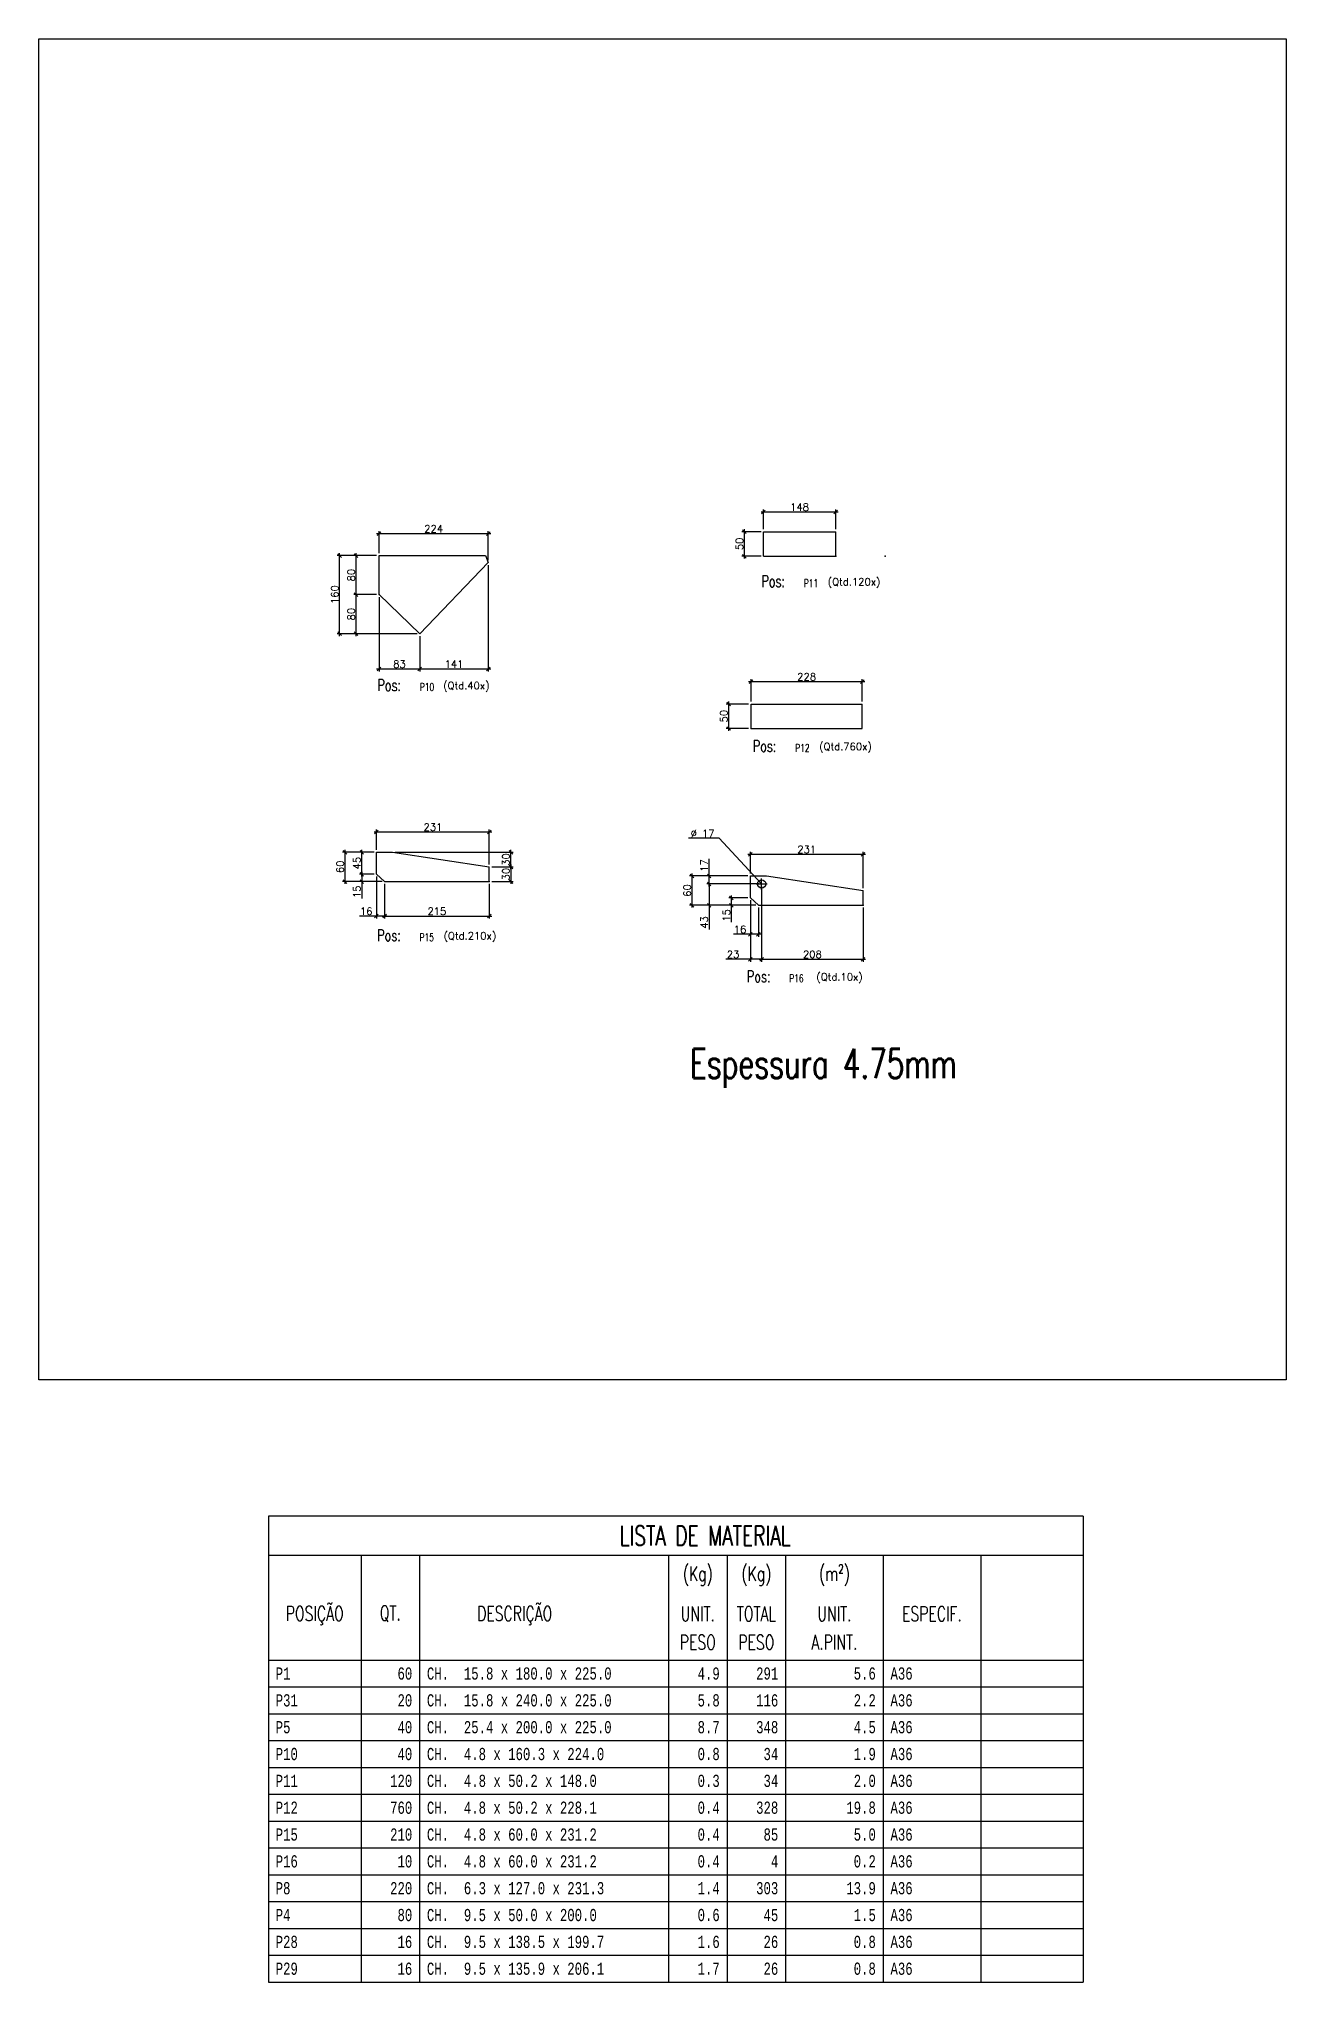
# Model space of a CAD drawing. Extents: x 171123 to 182766, y -61153 to -57170.
# Drawn here: x 174048 to 176605, y -61153 to -57170 of the extents above; entities that cross this region are included whole.
import ezdxf
from ezdxf.enums import TextEntityAlignment as Align

# ---------------------------------------------------------------- set-up
doc = ezdxf.new("R2010")
doc.units = 0
doc.header["$LTSCALE"] = 200
doc.header["$MEASUREMENT"] = 0
doc.linetypes.add('DASHDOT', pattern=[1, 0.5, -0.25, 0, -0.25])
doc.linetypes.add('HIDDEN', pattern=[0.375, 0.25, -0.125])
doc.layers.get('0').update_dxf_attribs({"linetype": 'CONTINUOUS'})
doc.layers.get('Defpoints').update_dxf_attribs({"linetype": 'CONTINUOUS'})
for name, color, linetype in [('A', 2, 'DASHDOT'), ('FORI', 7, 'CONTINUOUS'), ('G', 3, 'CONTINUOUS'), ('POS_DES', 2, 'CONTINUOUS'), ('POS_MAT', 2, 'CONTINUOUS'), ('TR', 6, 'HIDDEN')]:
    doc.layers.add(name, color=color, linetype=linetype)
doc.styles.add('1', font='romans.shx', dxfattribs={"width": 0.7, "height": 60})
doc.styles.add('POS', font='ROMANS', dxfattribs={"width": 0.7})
doc.styles.add('ROMANS', font='ROMANS.shx')
doc.styles.add('tb1', font='romans.shx', dxfattribs={"width": 0.7, "height": 40})
doc.styles.add('tb2', font='romans.shx', dxfattribs={"width": 0.7, "height": 30})
doc.styles.add('tb3', font='monotxt.shx', dxfattribs={"width": 0.7, "height": 25})
doc.dimstyles.new('1-5', dxfattribs={"dimscale": 5, "dimtxt": 3, "dimasz": 1.5, "dimexe": 1, "dimexo": 1, "dimgap": 0.5, "dimtad": 1, "dimdec": 0, "dimdsep": 46, "dimtxsty": 'ROMANS', "dimblk": 'OBLIQUE', "dimcen": 0, "dimdle": 1, "dimclrd": 1, "dimclre": 1, "dimclrt": 2, "dimadec": 0, "dimazin": 0, "dimtfac": 1, "dimtdec": 0, "dimtmove": 0, "dimatfit": 3, "dimfxl": 1, "dimtzin": 0, "dimarcsym": 1})

msp = doc.modelspace()

# ---------------------------------------------------------------- texts
at = {"color": 7, "width": 0.7}
for s, height, style, p in [('LISTA DE MATERIAL', 40, 'tb1', (175413.7, -60237.7)), ('(Kg)', 30, 'tb2', (175398.7, -60317.7)), ('(Kg)', 30, 'tb2', (175518.7, -60317.7)), ('(m²)', 30, 'tb2', (175678.7, -60317.7)), ('POSIÇÃO', 30, 'tb2', (174613.4, -60397.7)), ('DESCRIÇÃO', 30, 'tb2', (175023.4, -60397.7)), ('QT.', 30, 'tb2', (174768.4, -60397.7)), ('UNIT.', 30, 'tb2', (175398.7, -60397.7)), ('TOTAL', 30, 'tb2', (175518.7, -60397.7)), ('UNIT.', 30, 'tb2', (175678.7, -60397.7)), ('ESPECIF.', 30, 'tb2', (175878.7, -60397.7)), ('PESO', 30, 'tb2', (175398.7, -60456.2)), ('PESO', 30, 'tb2', (175518.7, -60456.2)), ('A.PINT.', 30, 'tb2', (175678.7, -60456.2))]:
    msp.add_text(s, height=height, dxfattribs=dict(at, style=style)).set_placement(p, align=Align.MIDDLE)
at = {"color": 7, "style": 'tb3', "width": 0.7}
for s, p in [('P1', (174533.4, -60520.2)), ('CH.  15.8 x 180.0 x 225.0', (174843.4, -60520.2)), ('A36', (175793.7, -60520.2)), ('P31', (174533.4, -60575.2)), ('CH.  15.8 x 240.0 x 225.0', (174843.4, -60575.2)), ('A36', (175793.7, -60575.2)), ('P5', (174533.4, -60630.2)), ('CH.  25.4 x 200.0 x 225.0', (174843.4, -60630.2)), ('A36', (175793.7, -60630.2)), ('P10', (174533.4, -60685.2)), ('CH.  4.8 x 160.3 x 224.0', (174843.4, -60685.2)), ('A36', (175793.7, -60685.2)), ('P11', (174533.4, -60740.2)), ('CH.  4.8 x 50.2 x 148.0', (174843.4, -60740.2)), ('A36', (175793.7, -60740.2)), ('P12', (174533.4, -60795.2)), ('CH.  4.8 x 50.2 x 228.1', (174843.4, -60795.2)), ('A36', (175793.7, -60795.2)), ('P15', (174533.4, -60850.2)), ('CH.  4.8 x 60.0 x 231.2', (174843.4, -60850.2)), ('A36', (175793.7, -60850.2)), ('P16', (174533.4, -60905.2)), ('CH.  4.8 x 60.0 x 231.2', (174843.4, -60905.2)), ('A36', (175793.7, -60905.2)), ('P8', (174533.4, -60960.2)), ('CH.  6.3 x 127.0 x 231.3', (174843.4, -60960.2)), ('A36', (175793.7, -60960.2)), ('P4', (174533.4, -61015.2)), ('CH.  9.5 x 50.0 x 200.0', (174843.4, -61015.2)), ('A36', (175793.7, -61015.2)), ('P28', (174533.4, -61070.2)), ('CH.  9.5 x 138.5 x 199.7', (174843.4, -61070.2)), ('A36', (175793.7, -61070.2)), ('P29', (174533.4, -61125.2)), ('CH.  9.5 x 135.9 x 206.1', (174843.4, -61125.2)), ('A36', (175793.7, -61125.2))]:
    msp.add_text(s, height=25, dxfattribs=at).set_placement(p, align=Align.MIDDLE_LEFT)
for s, p in [('60', (174813.4, -60520.2)), ('4.9', (175443.7, -60520.2)), ('291', (175563.7, -60520.2)), ('5.6', (175763.7, -60520.2)), ('20', (174813.4, -60575.2)), ('5.8', (175443.7, -60575.2)), ('116', (175563.7, -60575.2)), ('2.2', (175763.7, -60575.2)), ('40', (174813.4, -60630.2)), ('8.7', (175443.7, -60630.2)), ('348', (175563.7, -60630.2)), ('4.5', (175763.7, -60630.2)), ('40', (174813.4, -60685.2)), ('0.8', (175443.7, -60685.2)), ('34', (175563.7, -60685.2)), ('1.9', (175763.7, -60685.2)), ('120', (174813.4, -60740.2)), ('0.3', (175443.7, -60740.2)), ('34', (175563.7, -60740.2)), ('2.0', (175763.7, -60740.2)), ('760', (174813.4, -60795.2)), ('0.4', (175443.7, -60795.2)), ('328', (175563.7, -60795.2)), ('19.8', (175763.7, -60795.2)), ('210', (174813.4, -60850.2)), ('0.4', (175443.7, -60850.2)), ('85', (175563.7, -60850.2)), ('5.0', (175763.7, -60850.2)), ('10', (174813.4, -60905.2)), ('0.4', (175443.7, -60905.2)), ('4', (175563.7, -60905.2)), ('0.2', (175763.7, -60905.2)), ('220', (174813.4, -60960.2)), ('1.4', (175443.7, -60960.2)), ('303', (175563.7, -60960.2)), ('13.9', (175763.7, -60960.2)), ('80', (174813.4, -61015.2)), ('0.6', (175443.7, -61015.2)), ('45', (175563.7, -61015.2)), ('1.5', (175763.7, -61015.2)), ('16', (174813.4, -61070.2)), ('1.6', (175443.7, -61070.2)), ('26', (175563.7, -61070.2)), ('0.8', (175763.7, -61070.2)), ('16', (174813.4, -61125.2)), ('1.7', (175443.7, -61125.2)), ('26', (175563.7, -61125.2)), ('0.8', (175763.7, -61125.2))]:
    msp.add_text(s, height=25, dxfattribs=at).set_placement(p, align=Align.MIDDLE_RIGHT)
for s, insert, char_height, attachment_point, style in [('(Qtd.120x)', (175719.1, -58285.1), 15, 5, 'ROMANS'), ('(Qtd.40x)', (174924.3, -58497.9), 15, 5, 'ROMANS'), ('(Qtd.760x)', (175701.5, -58622.8), 15, 5, 'ROMANS'), ('(Qtd.210x)', (174931.6, -59010.8), 15, 5, 'ROMANS'), ('(Qtd.10x)', (175689.3, -59095), 15, 5, 'ROMANS'), ('Espessura 4.75mm', (175382.9, -59240.1), 60, 1, 'POS')]:
    msp.add_mtext(s, dxfattribs=dict(insert=insert, char_height=char_height, attachment_point=attachment_point, style=style))
at = {"layer": 'FORI', "color": 2, "insert": (175432.8, -58805.8), "char_height": 15, "attachment_point": 9, "style": 'ROMANS'}
msp.add_mtext('%%c 17', dxfattribs=at)

# ---------------------------------------------------------------- blocks, each defined once
blk = doc.blocks.new('_Oblique')
at = {"color": 0, "linetype": 'ByBlock', "lineweight": -2}
blk.add_line((-0.5, -0.5), (0.5, 0.5), dxfattribs=at)
blk = doc.blocks.new('*D38')
at = {"color": 1, "lineweight": -2, "transparency": 16777216}
for p, q in [((174740.3, -58308.9), (174693.3, -58308.9)), ((174698.3, -58394.2), (174698.3, -58303.9)), ((174823.6, -58389.2), (174693.3, -58389.2))]:
    blk.add_line(p, q, dxfattribs=at)
at = {"layer": 'Defpoints', "color": 0, "transparency": 16777216}
for p in [(174698.3, -58308.9), (174745.3, -58308.9), (174828.6, -58389.2)]:
    blk.add_point(p, dxfattribs=at)
at = {"color": 1, "lineweight": -2, "transparency": 16777216, "xscale": 7.5, "yscale": 7.5, "zscale": 7.5}
for p, rotation in [((174698.3, -58308.9), 90), ((174698.3, -58389.2), 270)]:
    blk.add_blockref('_Oblique', p, dxfattribs=dict(at, rotation=rotation))
at = {"color": 2, "transparency": 16777216, "insert": (174688.3, -58349), "char_height": 15, "attachment_point": 5, "rotation": 90, "style": 'ROMANS'}
blk.add_mtext('80', dxfattribs=at)
blk = doc.blocks.new('*D39')
at = {"color": 1, "lineweight": -2, "transparency": 16777216}
for p, q in [((174740.3, -58228.9), (174693.3, -58228.9)), ((174698.3, -58313.9), (174698.3, -58223.9)), ((174740.3, -58308.9), (174693.3, -58308.9))]:
    blk.add_line(p, q, dxfattribs=at)
at = {"layer": 'Defpoints', "color": 0, "transparency": 16777216}
for p in [(174698.3, -58228.9), (174745.3, -58228.9), (174745.3, -58308.9)]:
    blk.add_point(p, dxfattribs=at)
at = {"color": 1, "lineweight": -2, "transparency": 16777216, "xscale": 7.5, "yscale": 7.5, "zscale": 7.5}
for p, rotation in [((174698.3, -58228.9), 90), ((174698.3, -58308.9), 270)]:
    blk.add_blockref('_Oblique', p, dxfattribs=dict(at, rotation=rotation))
at = {"color": 2, "transparency": 16777216, "insert": (174688.3, -58268.9), "char_height": 15, "attachment_point": 5, "rotation": 90, "style": 'ROMANS'}
blk.add_mtext('80', dxfattribs=at)
blk = doc.blocks.new('*D40')
at = {"color": 1, "lineweight": -2, "transparency": 16777216}
for p, q in [((174745.3, -58313.9), (174745.3, -58466.3)), ((174828.6, -58394.2), (174828.6, -58466.3)), ((174740.3, -58461.3), (174833.6, -58461.3))]:
    blk.add_line(p, q, dxfattribs=at)
at = {"layer": 'Defpoints', "color": 0, "transparency": 16777216}
for p in [(174745.3, -58308.9), (174828.6, -58389.2), (174828.6, -58461.3)]:
    blk.add_point(p, dxfattribs=at)
at = {"color": 1, "lineweight": -2, "transparency": 16777216, "xscale": 7.5, "yscale": 7.5, "zscale": 7.5, "rotation": 180}
blk.add_blockref('_Oblique', (174745.3, -58461.3), dxfattribs=at)
at = {"color": 1, "lineweight": -2, "transparency": 16777216, "xscale": 7.5, "yscale": 7.5, "zscale": 7.5}
blk.add_blockref('_Oblique', (174828.6, -58461.3), dxfattribs=at)
at = {"color": 2, "transparency": 16777216, "insert": (174787, -58451.3), "char_height": 15, "attachment_point": 5, "style": 'ROMANS'}
blk.add_mtext('83', dxfattribs=at)
blk = doc.blocks.new('*D41')
at = {"color": 1, "lineweight": -2, "transparency": 16777216}
for p, q in [((174969.3, -58248.3), (174969.3, -58466.3)), ((174828.6, -58394.2), (174828.6, -58466.3)), ((174823.6, -58461.3), (174974.3, -58461.3))]:
    blk.add_line(p, q, dxfattribs=at)
at = {"layer": 'Defpoints', "color": 0, "transparency": 16777216}
for p in [(174969.3, -58243.3), (174828.6, -58389.2), (174969.3, -58461.3)]:
    blk.add_point(p, dxfattribs=at)
at = {"color": 1, "lineweight": -2, "transparency": 16777216, "xscale": 7.5, "yscale": 7.5, "zscale": 7.5, "rotation": 180}
blk.add_blockref('_Oblique', (174828.6, -58461.3), dxfattribs=at)
at = {"color": 1, "lineweight": -2, "transparency": 16777216, "xscale": 7.5, "yscale": 7.5, "zscale": 7.5}
blk.add_blockref('_Oblique', (174969.3, -58461.3), dxfattribs=at)
at = {"color": 2, "transparency": 16777216, "insert": (174898.9, -58451.3), "char_height": 15, "attachment_point": 5, "style": 'ROMANS'}
blk.add_mtext('141', dxfattribs=at)
blk = doc.blocks.new('*D42')
at = {"color": 1, "lineweight": -2, "transparency": 16777216}
for p, q in [((174740.3, -58183.8), (174974.3, -58183.8)), ((174745.3, -58223.9), (174745.3, -58178.8)), ((174969.3, -58238.3), (174969.3, -58178.8))]:
    blk.add_line(p, q, dxfattribs=at)
at = {"layer": 'Defpoints', "color": 0, "transparency": 16777216}
for p in [(174969.3, -58183.8), (174745.3, -58228.9), (174969.3, -58243.3)]:
    blk.add_point(p, dxfattribs=at)
at = {"color": 1, "lineweight": -2, "transparency": 16777216, "xscale": 7.5, "yscale": 7.5, "zscale": 7.5, "rotation": 180}
blk.add_blockref('_Oblique', (174745.3, -58183.8), dxfattribs=at)
at = {"color": 1, "lineweight": -2, "transparency": 16777216, "xscale": 7.5, "yscale": 7.5, "zscale": 7.5}
blk.add_blockref('_Oblique', (174969.3, -58183.8), dxfattribs=at)
at = {"color": 2, "transparency": 16777216, "insert": (174857.3, -58173.8), "char_height": 15, "attachment_point": 5, "style": 'ROMANS'}
blk.add_mtext('224', dxfattribs=at)
blk = doc.blocks.new('*D43')
at = {"color": 1, "lineweight": -2, "transparency": 16777216}
for p, q in [((174740.3, -58228.9), (174659.4, -58228.9)), ((174664.4, -58394.2), (174664.4, -58223.9)), ((174823.6, -58389.2), (174659.4, -58389.2))]:
    blk.add_line(p, q, dxfattribs=at)
at = {"layer": 'Defpoints', "color": 0, "transparency": 16777216}
for p in [(174664.4, -58228.9), (174745.3, -58228.9), (174828.6, -58389.2)]:
    blk.add_point(p, dxfattribs=at)
at = {"color": 1, "lineweight": -2, "transparency": 16777216, "xscale": 7.5, "yscale": 7.5, "zscale": 7.5}
for p, rotation in [((174664.4, -58228.9), 90), ((174664.4, -58389.2), 270)]:
    blk.add_blockref('_Oblique', p, dxfattribs=dict(at, rotation=rotation))
at = {"color": 2, "transparency": 16777216, "insert": (174654.4, -58309), "char_height": 15, "attachment_point": 5, "rotation": 90, "style": 'ROMANS'}
blk.add_mtext('160', dxfattribs=at)
blk = doc.blocks.new('POSITION_LAM')
at = {"insert": (-7.93, -0.05), "char_height": 3, "width": 11.9956, "attachment_point": 1, "style": 'POS'}
blk.add_mtext('Pos:', dxfattribs=at)
at = {"style": 'POS', "width": 0.7}
blk.add_attdef('POS_PEZ', text='', height=2, dxfattribs=at).set_placement((4.76, -3.05), align=Align.CENTER)
at = {"layer": 'POS_DES', "style": 'POS', "width": 0.7, "flags": 1}
for tag, p in [('SPE_PRO', (-7.8, -5.07)), ('LAR_PRO', (-7.79, -4.53)), ('LUN_PRO', (-7.82, -5.58))]:
    blk.add_attdef(tag, p, '', height=0.35, dxfattribs=at)
at = {"layer": 'POS_MAT', "style": 'POS', "width": 0.7, "flags": 1}
for tag, p in [('MAT_PRO', (-6.89, -4.03)), ('PUN_NET2', (-6.94, -7.74)), ('NOM_PRO', (-6.94, -6.11)), ('PUN_NET', (-6.94, -7.16)), ('MAR_CMP', (-6.89, -8.22)), ('PUN_LIS', (-6.94, -6.63)), ('NOT_PEZ', (-6.89, -9.21)), ('QTA_PEZ', (-6.89, -8.75))]:
    blk.add_attdef(tag, text='', height=0.35, dxfattribs=at).set_placement(p, align=Align.CENTER)
blk = doc.blocks.new('*D44')
at = {"color": 1, "lineweight": -2, "transparency": 16777216}
for p, q in [((175528.3, -58139.4), (175686.4, -58139.4)), ((175533.3, -58174.9), (175533.3, -58134.4)), ((175681.4, -58174.9), (175681.4, -58134.4))]:
    blk.add_line(p, q, dxfattribs=at)
at = {"layer": 'Defpoints', "color": 0, "transparency": 16777216}
for p in [(175681.4, -58139.4), (175533.3, -58179.9), (175681.4, -58179.9)]:
    blk.add_point(p, dxfattribs=at)
at = {"color": 1, "lineweight": -2, "transparency": 16777216, "xscale": 7.5, "yscale": 7.5, "zscale": 7.5, "rotation": 180}
blk.add_blockref('_Oblique', (175533.3, -58139.4), dxfattribs=at)
at = {"color": 1, "lineweight": -2, "transparency": 16777216, "xscale": 7.5, "yscale": 7.5, "zscale": 7.5}
blk.add_blockref('_Oblique', (175681.4, -58139.4), dxfattribs=at)
at = {"color": 2, "transparency": 16777216, "insert": (175607.3, -58129.4), "char_height": 15, "attachment_point": 5, "style": 'ROMANS'}
blk.add_mtext('148', dxfattribs=at)
blk = doc.blocks.new('*D45')
at = {"color": 1, "lineweight": -2, "transparency": 16777216}
for p, q in [((175528.3, -58179.9), (175489.2, -58179.9)), ((175494.2, -58235.1), (175494.2, -58174.9)), ((175528.3, -58230.1), (175489.2, -58230.1))]:
    blk.add_line(p, q, dxfattribs=at)
at = {"layer": 'Defpoints', "color": 0, "transparency": 16777216}
for p in [(175494.2, -58179.9), (175533.3, -58179.9), (175533.3, -58230.1)]:
    blk.add_point(p, dxfattribs=at)
at = {"color": 1, "lineweight": -2, "transparency": 16777216, "xscale": 7.5, "yscale": 7.5, "zscale": 7.5}
for p, rotation in [((175494.2, -58179.9), 90), ((175494.2, -58230.1), 270)]:
    blk.add_blockref('_Oblique', p, dxfattribs=dict(at, rotation=rotation))
at = {"color": 2, "transparency": 16777216, "insert": (175484.2, -58205), "char_height": 15, "attachment_point": 5, "rotation": 90, "style": 'ROMANS'}
blk.add_mtext('50', dxfattribs=at)
blk = doc.blocks.new('*D46')
at = {"color": 1, "lineweight": -2, "transparency": 16777216}
for p, q in [((175502.8, -58487.3), (175740.8, -58487.3)), ((175507.8, -58528.1), (175507.8, -58482.3)), ((175735.8, -58528.1), (175735.8, -58482.3))]:
    blk.add_line(p, q, dxfattribs=at)
at = {"layer": 'Defpoints', "color": 0, "transparency": 16777216}
for p in [(175735.8, -58487.3), (175507.8, -58533.1), (175735.8, -58533.1)]:
    blk.add_point(p, dxfattribs=at)
at = {"color": 1, "lineweight": -2, "transparency": 16777216, "xscale": 7.5, "yscale": 7.5, "zscale": 7.5, "rotation": 180}
blk.add_blockref('_Oblique', (175507.8, -58487.3), dxfattribs=at)
at = {"color": 1, "lineweight": -2, "transparency": 16777216, "xscale": 7.5, "yscale": 7.5, "zscale": 7.5}
blk.add_blockref('_Oblique', (175735.8, -58487.3), dxfattribs=at)
at = {"color": 2, "transparency": 16777216, "insert": (175621.8, -58477.3), "char_height": 15, "attachment_point": 5, "style": 'ROMANS'}
blk.add_mtext('228', dxfattribs=at)
blk = doc.blocks.new('*D47')
at = {"color": 1, "lineweight": -2, "transparency": 16777216}
for p, q in [((175502.8, -58533.1), (175457.1, -58533.1)), ((175462.1, -58588.3), (175462.1, -58528.1)), ((175502.8, -58583.3), (175457.1, -58583.3))]:
    blk.add_line(p, q, dxfattribs=at)
at = {"layer": 'Defpoints', "color": 0, "transparency": 16777216}
for p in [(175462.1, -58533.1), (175507.8, -58533.1), (175507.8, -58583.3)]:
    blk.add_point(p, dxfattribs=at)
at = {"color": 1, "lineweight": -2, "transparency": 16777216, "xscale": 7.5, "yscale": 7.5, "zscale": 7.5}
for p, rotation in [((175462.1, -58533.1), 90), ((175462.1, -58583.3), 270)]:
    blk.add_blockref('_Oblique', p, dxfattribs=dict(at, rotation=rotation))
at = {"color": 2, "transparency": 16777216, "insert": (175452.1, -58558.2), "char_height": 15, "attachment_point": 5, "rotation": 90, "style": 'ROMANS'}
blk.add_mtext('50', dxfattribs=at)
blk = doc.blocks.new('*D48')
at = {"color": 1, "lineweight": -2, "transparency": 16777216}
for p, q in [((174735, -58795.3), (174976.3, -58795.3)), ((174740, -58831.9), (174740, -58790.3)), ((174971.3, -58861.9), (174971.3, -58790.3))]:
    blk.add_line(p, q, dxfattribs=at)
at = {"layer": 'Defpoints', "color": 0, "transparency": 16777216}
for p in [(174971.3, -58795.3), (174740, -58836.9), (174971.3, -58866.9)]:
    blk.add_point(p, dxfattribs=at)
at = {"color": 1, "lineweight": -2, "transparency": 16777216, "xscale": 7.5, "yscale": 7.5, "zscale": 7.5, "rotation": 180}
blk.add_blockref('_Oblique', (174740, -58795.3), dxfattribs=at)
at = {"color": 1, "lineweight": -2, "transparency": 16777216, "xscale": 7.5, "yscale": 7.5, "zscale": 7.5}
blk.add_blockref('_Oblique', (174971.3, -58795.3), dxfattribs=at)
at = {"color": 2, "transparency": 16777216, "insert": (174855.7, -58785.3), "char_height": 15, "attachment_point": 5, "style": 'ROMANS'}
blk.add_mtext('231', dxfattribs=at)
blk = doc.blocks.new('*D49')
at = {"color": 1, "lineweight": -2, "transparency": 16777216}
for p, q in [((174735, -58836.9), (174670.5, -58836.9)), ((174675.5, -58901.9), (174675.5, -58831.9)), ((174751.5, -58896.9), (174670.5, -58896.9))]:
    blk.add_line(p, q, dxfattribs=at)
at = {"layer": 'Defpoints', "color": 0, "transparency": 16777216}
for p in [(174675.5, -58836.9), (174740, -58836.9), (174756.5, -58896.9)]:
    blk.add_point(p, dxfattribs=at)
at = {"color": 1, "lineweight": -2, "transparency": 16777216, "xscale": 7.5, "yscale": 7.5, "zscale": 7.5}
for p, rotation in [((174675.5, -58836.9), 90), ((174675.5, -58896.9), 270)]:
    blk.add_blockref('_Oblique', p, dxfattribs=dict(at, rotation=rotation))
at = {"color": 2, "transparency": 16777216, "insert": (174665.5, -58866.9), "char_height": 15, "attachment_point": 5, "rotation": 90, "style": 'ROMANS'}
blk.add_mtext('60', dxfattribs=at)
blk = doc.blocks.new('MXL')
for p, q in [((-0.67, 0), (0.67, 0)), ((0, -0.67), (0, 0.67))]:
    blk.add_line(p, q)
blk.add_circle((0, 0), 0.5)
at = {"style": '1', "oblique": 15, "flags": 1}
for tag, p in [('DIAM', (0.5, 0)), ('WORKING', (0.5, -0.47)), ('TOLE', (0.5, -0.18))]:
    blk.add_attdef(tag, p, '', height=0.14, dxfattribs=at)
blk = doc.blocks.new('*D50')
at = {"color": 1, "lineweight": -2, "transparency": 16777216}
for p, q in [((175506.4, -58935.4), (175506.4, -59061.2)), ((175529.6, -58906.9), (175529.6, -59061.2)), ((175506.4, -59056.2), (175456.3, -59056.2)), ((175529.6, -59056.2), (175501.4, -59056.2))]:
    blk.add_line(p, q, dxfattribs=at)
at = {"layer": 'Defpoints', "color": 0, "transparency": 16777216}
for p in [(175529.6, -58901.9), (175506.4, -58930.4), (175529.6, -59056.2)]:
    blk.add_point(p, dxfattribs=at)
at = {"color": 1, "lineweight": -2, "transparency": 16777216, "xscale": 7.5, "yscale": 7.5, "zscale": 7.5, "rotation": 180}
blk.add_blockref('_Oblique', (175506.4, -59056.2), dxfattribs=at)
at = {"color": 1, "lineweight": -2, "transparency": 16777216, "xscale": 7.5, "yscale": 7.5, "zscale": 7.5}
blk.add_blockref('_Oblique', (175529.6, -59056.2), dxfattribs=at)
at = {"color": 2, "transparency": 16777216, "insert": (175471, -59046.2), "char_height": 15, "attachment_point": 5, "style": 'ROMANS'}
blk.add_mtext('23', dxfattribs=at)
blk = doc.blocks.new('*D51')
at = {"color": 1, "lineweight": -2, "transparency": 16777216}
for p, q in [((175529.6, -58906.9), (175529.6, -59061.2)), ((175737.6, -58950.4), (175737.6, -59061.2)), ((175524.6, -59056.2), (175742.6, -59056.2))]:
    blk.add_line(p, q, dxfattribs=at)
at = {"layer": 'Defpoints', "color": 0, "transparency": 16777216}
for p in [(175529.6, -58901.9), (175737.6, -58945.4), (175737.6, -59056.2)]:
    blk.add_point(p, dxfattribs=at)
at = {"color": 1, "lineweight": -2, "transparency": 16777216, "xscale": 7.5, "yscale": 7.5, "zscale": 7.5, "rotation": 180}
blk.add_blockref('_Oblique', (175529.6, -59056.2), dxfattribs=at)
at = {"color": 1, "lineweight": -2, "transparency": 16777216, "xscale": 7.5, "yscale": 7.5, "zscale": 7.5}
blk.add_blockref('_Oblique', (175737.6, -59056.2), dxfattribs=at)
at = {"color": 2, "transparency": 16777216, "insert": (175633.6, -59046.2), "char_height": 15, "attachment_point": 5, "style": 'ROMANS'}
blk.add_mtext('208', dxfattribs=at)
blk = doc.blocks.new('*D52')
at = {"color": 1, "lineweight": -2, "transparency": 16777216}
for p, q in [((175422, -58885.4), (175422, -58850.7)), ((175501.4, -58885.4), (175417, -58885.4)), ((175524.6, -58901.9), (175417, -58901.9)), ((175422, -58906.9), (175422, -58885.4))]:
    blk.add_line(p, q, dxfattribs=at)
at = {"layer": 'Defpoints', "color": 0, "transparency": 16777216}
for p in [(175422, -58885.4), (175506.4, -58885.4), (175529.6, -58901.9)]:
    blk.add_point(p, dxfattribs=at)
at = {"color": 1, "lineweight": -2, "transparency": 16777216, "xscale": 7.5, "yscale": 7.5, "zscale": 7.5}
for p, rotation in [((175422, -58885.4), 90), ((175422, -58901.9), 270)]:
    blk.add_blockref('_Oblique', p, dxfattribs=dict(at, rotation=rotation))
at = {"color": 2, "transparency": 16777216, "insert": (175412, -58864.3), "char_height": 15, "attachment_point": 5, "rotation": 90, "style": 'ROMANS'}
blk.add_mtext('17', dxfattribs=at)
blk = doc.blocks.new('*D53')
at = {"color": 1, "lineweight": -2, "transparency": 16777216}
for p, q in [((175524.6, -58901.9), (175417, -58901.9)), ((175422, -58901.9), (175422, -58950.4)), ((175517.9, -58945.4), (175417, -58945.4)), ((175422, -58945.4), (175422, -58995.4))]:
    blk.add_line(p, q, dxfattribs=at)
at = {"layer": 'Defpoints', "color": 0, "transparency": 16777216}
for p in [(175422, -58901.9), (175529.6, -58901.9), (175522.9, -58945.4)]:
    blk.add_point(p, dxfattribs=at)
at = {"color": 1, "lineweight": -2, "transparency": 16777216, "xscale": 7.5, "yscale": 7.5, "zscale": 7.5}
for p, rotation in [((175422, -58901.9), 90), ((175422, -58945.4), 270)]:
    blk.add_blockref('_Oblique', p, dxfattribs=dict(at, rotation=rotation))
at = {"color": 2, "transparency": 16777216, "insert": (175412, -58980.8), "char_height": 15, "attachment_point": 5, "rotation": 90, "style": 'ROMANS'}
blk.add_mtext('43', dxfattribs=at)
blk = doc.blocks.new('*D54')
at = {"color": 1, "lineweight": -2, "transparency": 16777216}
for p, q in [((175501.4, -58841.2), (175742.6, -58841.2)), ((175506.4, -58880.4), (175506.4, -58836.2)), ((175737.6, -58910.4), (175737.6, -58836.2))]:
    blk.add_line(p, q, dxfattribs=at)
at = {"layer": 'Defpoints', "color": 0, "transparency": 16777216}
for p in [(175737.6, -58841.2), (175506.4, -58885.4), (175737.6, -58915.4)]:
    blk.add_point(p, dxfattribs=at)
at = {"color": 1, "lineweight": -2, "transparency": 16777216, "xscale": 7.5, "yscale": 7.5, "zscale": 7.5, "rotation": 180}
blk.add_blockref('_Oblique', (175506.4, -58841.2), dxfattribs=at)
at = {"color": 1, "lineweight": -2, "transparency": 16777216, "xscale": 7.5, "yscale": 7.5, "zscale": 7.5}
blk.add_blockref('_Oblique', (175737.6, -58841.2), dxfattribs=at)
at = {"color": 2, "transparency": 16777216, "insert": (175622, -58831.2), "char_height": 15, "attachment_point": 5, "style": 'ROMANS'}
blk.add_mtext('231', dxfattribs=at)
blk = doc.blocks.new('*D55')
at = {"color": 1, "lineweight": -2, "transparency": 16777216}
for p, q in [((175501.4, -58885.4), (175382, -58885.4)), ((175387, -58950.4), (175387, -58880.4)), ((175517.9, -58945.4), (175382, -58945.4))]:
    blk.add_line(p, q, dxfattribs=at)
at = {"layer": 'Defpoints', "color": 0, "transparency": 16777216}
for p in [(175387, -58885.4), (175506.4, -58885.4), (175522.9, -58945.4)]:
    blk.add_point(p, dxfattribs=at)
at = {"color": 1, "lineweight": -2, "transparency": 16777216, "xscale": 7.5, "yscale": 7.5, "zscale": 7.5}
for p, rotation in [((175387, -58885.4), 90), ((175387, -58945.4), 270)]:
    blk.add_blockref('_Oblique', p, dxfattribs=dict(at, rotation=rotation))
at = {"color": 2, "transparency": 16777216, "insert": (175377, -58915.4), "char_height": 15, "attachment_point": 5, "rotation": 90, "style": 'ROMANS'}
blk.add_mtext('60', dxfattribs=at)
blk = doc.blocks.new('*D74')
at = {"color": 1, "lineweight": -2, "transparency": 16777216}
for p, q in [((175506.4, -58935.4), (175506.4, -59010.1)), ((175522.9, -58950.4), (175522.9, -59010.1)), ((175506.4, -59005.1), (175471.7, -59005.1)), ((175527.9, -59005.1), (175506.4, -59005.1))]:
    blk.add_line(p, q, dxfattribs=at)
at = {"layer": 'Defpoints', "color": 0, "transparency": 16777216}
for p in [(175506.4, -58930.4), (175522.9, -58945.4), (175506.4, -59005.1)]:
    blk.add_point(p, dxfattribs=at)
at = {"color": 1, "lineweight": -2, "transparency": 16777216, "xscale": 7.5, "yscale": 7.5, "zscale": 7.5, "rotation": 180}
blk.add_blockref('_Oblique', (175506.4, -59005.1), dxfattribs=at)
at = {"color": 1, "lineweight": -2, "transparency": 16777216, "xscale": 7.5, "yscale": 7.5, "zscale": 7.5}
blk.add_blockref('_Oblique', (175522.9, -59005.1), dxfattribs=at)
at = {"color": 2, "transparency": 16777216, "insert": (175485.3, -58995.1), "char_height": 15, "attachment_point": 5, "style": 'ROMANS'}
blk.add_mtext('16', dxfattribs=at)
blk = doc.blocks.new('*D75')
at = {"color": 1, "lineweight": -2, "transparency": 16777216}
for p, q in [((175501.4, -58930.4), (175462.3, -58930.4)), ((175517.9, -58945.4), (175462.3, -58945.4)), ((175467.3, -58925.4), (175467.3, -58945.4)), ((175467.3, -58945.4), (175467.3, -58980))]:
    blk.add_line(p, q, dxfattribs=at)
at = {"layer": 'Defpoints', "color": 0, "transparency": 16777216}
for p in [(175467.3, -58945.4), (175506.4, -58930.4), (175522.9, -58945.4)]:
    blk.add_point(p, dxfattribs=at)
at = {"color": 1, "lineweight": -2, "transparency": 16777216, "xscale": 7.5, "yscale": 7.5, "zscale": 7.5}
for p, rotation in [((175467.3, -58930.4), 90), ((175467.3, -58945.4), 270)]:
    blk.add_blockref('_Oblique', p, dxfattribs=dict(at, rotation=rotation))
at = {"color": 2, "transparency": 16777216, "insert": (175457.3, -58966.4), "char_height": 15, "attachment_point": 5, "rotation": 90, "style": 'ROMANS'}
blk.add_mtext('15', dxfattribs=at)
blk = doc.blocks.new('*D76')
at = {"layer": 'Defpoints', "color": 0, "transparency": 16777216}
for p in [(174740, -58881.9), (174756.5, -58896.9), (174740, -58967.9)]:
    blk.add_point(p, dxfattribs=at)
at = {"layer": 'FORI', "color": 1, "lineweight": -2, "transparency": 16777216}
for p, q in [((174740, -58886.9), (174740, -58972.9)), ((174756.5, -58901.9), (174756.5, -58972.9)), ((174740, -58967.9), (174705.4, -58967.9)), ((174761.5, -58967.9), (174740, -58967.9))]:
    blk.add_line(p, q, dxfattribs=at)
at = {"layer": 'FORI', "color": 1, "lineweight": -2, "transparency": 16777216, "xscale": 7.5, "yscale": 7.5, "zscale": 7.5, "rotation": 180}
blk.add_blockref('_Oblique', (174740, -58967.9), dxfattribs=at)
at = {"layer": 'FORI', "color": 1, "lineweight": -2, "transparency": 16777216, "xscale": 7.5, "yscale": 7.5, "zscale": 7.5}
blk.add_blockref('_Oblique', (174756.5, -58967.9), dxfattribs=at)
at = {"layer": 'FORI', "color": 2, "transparency": 16777216, "insert": (174719, -58957.9), "char_height": 15, "attachment_point": 5, "style": 'ROMANS'}
blk.add_mtext('16', dxfattribs=at)
blk = doc.blocks.new('*D77')
at = {"layer": 'Defpoints', "color": 0, "transparency": 16777216}
for p in [(174710, -58896.9), (174740, -58881.9), (174756.5, -58896.9)]:
    blk.add_point(p, dxfattribs=at)
at = {"layer": 'FORI', "color": 1, "lineweight": -2, "transparency": 16777216}
for p, q in [((174735, -58881.9), (174705, -58881.9)), ((174751.5, -58896.9), (174705, -58896.9)), ((174710, -58876.9), (174710, -58896.9)), ((174710, -58896.9), (174710, -58931.6))]:
    blk.add_line(p, q, dxfattribs=at)
at = {"layer": 'FORI', "color": 1, "lineweight": -2, "transparency": 16777216, "xscale": 7.5, "yscale": 7.5, "zscale": 7.5}
for p, rotation in [((174710, -58881.9), 90), ((174710, -58896.9), 270)]:
    blk.add_blockref('_Oblique', p, dxfattribs=dict(at, rotation=rotation))
at = {"layer": 'FORI', "color": 2, "transparency": 16777216, "insert": (174700, -58918), "char_height": 15, "attachment_point": 5, "rotation": 90, "style": 'ROMANS'}
blk.add_mtext('15', dxfattribs=at)
blk = doc.blocks.new('*D78')
at = {"layer": 'Defpoints', "color": 0, "transparency": 16777216}
for p in [(174710, -58836.9), (174740, -58836.9), (174740, -58881.9)]:
    blk.add_point(p, dxfattribs=at)
at = {"layer": 'FORI', "color": 1, "lineweight": -2, "transparency": 16777216}
for p, q in [((174735, -58836.9), (174705, -58836.9)), ((174710, -58886.9), (174710, -58831.9)), ((174735, -58881.9), (174705, -58881.9))]:
    blk.add_line(p, q, dxfattribs=at)
at = {"layer": 'FORI', "color": 1, "lineweight": -2, "transparency": 16777216, "xscale": 7.5, "yscale": 7.5, "zscale": 7.5}
for p, rotation in [((174710, -58836.9), 90), ((174710, -58881.9), 270)]:
    blk.add_blockref('_Oblique', p, dxfattribs=dict(at, rotation=rotation))
at = {"layer": 'FORI', "color": 2, "transparency": 16777216, "insert": (174700, -58859.4), "char_height": 15, "attachment_point": 5, "rotation": 90, "style": 'ROMANS'}
blk.add_mtext('45', dxfattribs=at)
blk = doc.blocks.new('*D79')
at = {"layer": 'Defpoints', "color": 0, "transparency": 16777216}
for p in [(174756.5, -58896.9), (174971.3, -58896.9), (174971.3, -58967.9)]:
    blk.add_point(p, dxfattribs=at)
at = {"layer": 'FORI', "color": 1, "lineweight": -2, "transparency": 16777216}
for p, q in [((174756.5, -58901.9), (174756.5, -58972.9)), ((174971.3, -58901.9), (174971.3, -58972.9)), ((174751.5, -58967.9), (174976.3, -58967.9))]:
    blk.add_line(p, q, dxfattribs=at)
at = {"layer": 'FORI', "color": 1, "lineweight": -2, "transparency": 16777216, "xscale": 7.5, "yscale": 7.5, "zscale": 7.5, "rotation": 180}
blk.add_blockref('_Oblique', (174756.5, -58967.9), dxfattribs=at)
at = {"layer": 'FORI', "color": 1, "lineweight": -2, "transparency": 16777216, "xscale": 7.5, "yscale": 7.5, "zscale": 7.5}
blk.add_blockref('_Oblique', (174971.3, -58967.9), dxfattribs=at)
at = {"layer": 'FORI', "color": 2, "transparency": 16777216, "insert": (174863.9, -58957.9), "char_height": 15, "attachment_point": 5, "style": 'ROMANS'}
blk.add_mtext('215', dxfattribs=at)
blk = doc.blocks.new('*D80')
at = {"layer": 'Defpoints', "color": 0, "transparency": 16777216}
for p in [(174971.3, -58866.9), (174971.3, -58896.9), (175015.5, -58896.9)]:
    blk.add_point(p, dxfattribs=at)
at = {"layer": 'FORI', "color": 1, "lineweight": -2, "transparency": 16777216}
for p, q in [((174976.3, -58866.9), (175020.5, -58866.9)), ((175015.5, -58861.9), (175015.5, -58901.9)), ((174976.3, -58896.9), (175020.5, -58896.9))]:
    blk.add_line(p, q, dxfattribs=at)
at = {"layer": 'FORI', "color": 1, "lineweight": -2, "transparency": 16777216, "xscale": 7.5, "yscale": 7.5, "zscale": 7.5}
for p, rotation in [((175015.5, -58866.9), 90), ((175015.5, -58896.9), 270)]:
    blk.add_blockref('_Oblique', p, dxfattribs=dict(at, rotation=rotation))
at = {"layer": 'FORI', "color": 2, "transparency": 16777216, "insert": (175005.5, -58881.9), "char_height": 15, "attachment_point": 5, "rotation": 90, "style": 'ROMANS'}
blk.add_mtext('30', dxfattribs=at)
blk = doc.blocks.new('*D81')
at = {"layer": 'Defpoints', "color": 0, "transparency": 16777216}
for p in [(174773, -58836.9), (174971.3, -58866.9), (175015.5, -58836.9)]:
    blk.add_point(p, dxfattribs=at)
at = {"layer": 'FORI', "color": 1, "lineweight": -2, "transparency": 16777216}
for p, q in [((174778, -58836.9), (175020.5, -58836.9)), ((174976.3, -58866.9), (175020.5, -58866.9)), ((175015.5, -58871.9), (175015.5, -58831.9))]:
    blk.add_line(p, q, dxfattribs=at)
at = {"layer": 'FORI', "color": 1, "lineweight": -2, "transparency": 16777216, "xscale": 7.5, "yscale": 7.5, "zscale": 7.5}
for p, rotation in [((175015.5, -58836.9), 90), ((175015.5, -58866.9), 270)]:
    blk.add_blockref('_Oblique', p, dxfattribs=dict(at, rotation=rotation))
at = {"layer": 'FORI', "color": 2, "transparency": 16777216, "insert": (175005.5, -58851.9), "char_height": 15, "attachment_point": 5, "rotation": 90, "style": 'ROMANS'}
blk.add_mtext('30', dxfattribs=at)

# ---------------------------------------------------------------- dimensions: what is measured, and where the dimension line sits
for base, p1, p2, picture, middle in [((175681.4, -58139.4), (175533.3, -58179.9), (175681.4, -58179.9), '*D44', (175607.3, -58129.4)), ((174969.3, -58183.8), (174745.3, -58228.9), (174969.3, -58243.3), '*D42', (174857.3, -58173.8)), ((174969.3, -58461.3), (174828.6, -58389.2), (174969.3, -58243.3), '*D41', (174898.9, -58451.3)), ((174828.6, -58461.3), (174745.3, -58308.9), (174828.6, -58389.2), '*D40', (174787, -58451.3)), ((175735.8, -58487.3), (175507.8, -58533.1), (175735.8, -58533.1), '*D46', (175621.8, -58477.3)), ((174971.3, -58795.3), (174740, -58836.9), (174971.3, -58866.9), '*D48', (174855.7, -58785.3)), ((175737.6, -58841.2), (175506.4, -58885.4), (175737.6, -58915.4), '*D54', (175622, -58831.2)), ((175737.6, -59056.2), (175529.6, -58901.9), (175737.6, -58945.4), '*D51', (175633.6, -59046.2)), ((175506.3834, -59005.1016), (175522.8816, -58945.352), (175506.3834, -58930.352), '*D74', (175485.312, -58995.1016))]:
    dim = msp.add_linear_dim(base=base, p1=p1, p2=p2, dimstyle='1-5')
    dim.commit()
    dim.dimension.update_dxf_attribs({"geometry": picture, "text_midpoint": middle})
for base, p1, p2, picture, middle in [((175494.2, -58179.9), (175533.3, -58230.1), (175533.3, -58179.9), '*D45', (175484.2, -58205)), ((174664.4, -58228.9), (174828.6, -58389.2), (174745.3, -58228.9), '*D43', (174654.4, -58309)), ((174698.3, -58228.9), (174745.3, -58308.9), (174745.3, -58228.9), '*D39', (174688.3, -58268.9)), ((174698.3, -58308.9), (174828.6, -58389.2), (174745.3, -58308.9), '*D38', (174688.3, -58349)), ((175462.1, -58533.1), (175507.8, -58583.3), (175507.8, -58533.1), '*D47', (175452.1, -58558.2)), ((174675.5, -58836.9), (174756.5, -58896.9), (174740, -58836.9), '*D49', (174665.5, -58866.9)), ((175422.0455, -58885.352), (175529.5784, -58901.912), (175506.3834, -58885.352), '*D52', (175412.0455, -58864.2806)), ((175387, -58885.4), (175522.9, -58945.4), (175506.4, -58885.4), '*D55', (175377, -58915.4)), ((175467.3, -58945.4), (175506.4, -58930.4), (175522.9, -58945.4), '*D75', (175457.3, -58966.4))]:
    dim = msp.add_linear_dim(base=base, p1=p1, p2=p2, angle=90, dimstyle='1-5')
    dim.commit()
    dim.dimension.update_dxf_attribs({"geometry": picture, "text_midpoint": middle})
dim = msp.add_linear_dim(base=(175422.0455, -58901.912), p1=(175522.8816, -58945.352), p2=(175529.5784, -58901.912), angle=90, dimstyle='1-5')
dim.commit()
dim.dimension.update_dxf_attribs({"geometry": '*D53', "text_midpoint": (175422.0455, -58980.7806), "dimtype": 160})
dim = msp.add_linear_dim(base=(175529.6, -59056.2), p1=(175506.4, -58930.4), p2=(175529.6, -58901.9), dimstyle='1-5')
dim.commit()
dim.dimension.update_dxf_attribs({"geometry": '*D50', "text_midpoint": (175471, -59056.2), "dimtype": 160})
at = {"layer": 'FORI'}
for base, p1, p2, picture, middle in [((174710, -58836.9), (174740, -58881.9), (174740, -58836.9), '*D78', (174700, -58859.4)), ((175015.5, -58836.9), (174971.3, -58866.9), (174773, -58836.9), '*D81', (175005.5, -58851.9)), ((175015.5, -58896.9), (174971.3, -58866.9), (174971.3, -58896.9), '*D80', (175005.5, -58881.9)), ((174710, -58896.9), (174740, -58881.9), (174756.5, -58896.9), '*D77', (174700, -58918))]:
    dim = msp.add_linear_dim(base=base, p1=p1, p2=p2, angle=90, dimstyle='1-5', dxfattribs=at)
    dim.commit()
    dim.dimension.update_dxf_attribs({"geometry": picture, "text_midpoint": middle})
for base, p1, p2, picture, middle in [((174740.028, -58967.9341), (174756.5262, -58896.9263), (174740.028, -58881.9263), '*D76', (174718.9566, -58957.9341)), ((174971.3, -58967.9), (174756.5, -58896.9), (174971.3, -58896.9), '*D79', (174863.9, -58957.9))]:
    dim = msp.add_linear_dim(base=base, p1=p1, p2=p2, dimstyle='1-5', dxfattribs=at)
    dim.commit()
    dim.dimension.update_dxf_attribs({"geometry": picture, "text_midpoint": middle})

# ---------------------------------------------------------------- linework, layer by layer
at = {"color": 1}
for p, q in [((174518.4, -60197.7), (174518.4, -61152.7)), ((176188.7, -60197.7), (174518.4, -60197.7)), ((176188.7, -60197.7), (176188.7, -61152.7)), ((174518.4, -60277.7), (176188.7, -60277.7)), ((174518.4, -60277.7), (176188.7, -60277.7)), ((174708.4, -60277.7), (174708.4, -61152.7)), ((174828.4, -60277.7), (174828.4, -61152.7)), ((175338.7, -60277.7), (175338.7, -61152.7)), ((175458.7, -60277.7), (175458.7, -61152.7)), ((175578.7, -60277.7), (175578.7, -61152.7)), ((175778.7, -60277.7), (175778.7, -61152.7)), ((175978.7, -60277.7), (175978.7, -61152.7)), ((174518.4, -60492.7), (176188.7, -60492.7)), ((174518.4, -60547.7), (176188.7, -60547.7)), ((174518.4, -60602.7), (176188.7, -60602.7)), ((174518.4, -60657.7), (176188.7, -60657.7)), ((174518.4, -60712.7), (176188.7, -60712.7)), ((174518.4, -60767.7), (176188.7, -60767.7)), ((174518.4, -60822.7), (176188.7, -60822.7)), ((174518.4, -60877.7), (176188.7, -60877.7)), ((174518.4, -60932.7), (176188.7, -60932.7)), ((174518.4, -60987.7), (176188.7, -60987.7)), ((174518.4, -61042.7), (176188.7, -61042.7)), ((174518.4, -61097.7), (176188.7, -61097.7)), ((174518.4, -61152.7), (176188.7, -61152.7))]:
    msp.add_line(p, q, dxfattribs=at)
msp.add_lwpolyline([(174047.9, -57169.8), (176604.7, -57169.8), (176604.7, -59918.3), (174047.9, -59918.3)], close=True)
at = {"layer": 'A'}
for p in [(175681.4, -58230.1), (175783, -58230.1), (174745.3, -58308.9), (175507.8, -58583.3), (174971.3, -58896.9), (175737.6, -58945.4)]:
    msp.add_point(p, dxfattribs=at)
at = {"layer": 'G'}
for p, q in [((175533.3, -58230.1), (175533.3, -58179.9)), ((175533.3, -58179.9), (175681.4, -58179.9)), ((175681.4, -58230.1), (175681.4, -58179.9)), ((174745.3, -58308.9), (174745.3, -58228.9)), ((174745.3, -58228.9), (174963.2, -58228.9)), ((174963.2, -58228.9), (174969.3, -58243.3)), ((174828.6, -58389.2), (174969.3, -58243.3)), ((175533.3, -58230.1), (175681.4, -58230.1)), ((174745.3, -58308.9), (174828.6, -58389.2)), ((175507.8, -58583.3), (175507.8, -58533.1)), ((175507.8, -58533.1), (175735.8, -58533.1)), ((175735.8, -58583.3), (175735.8, -58533.1)), ((175507.8, -58583.3), (175735.8, -58583.3)), ((174740, -58881.9), (174740, -58836.9)), ((174740, -58836.9), (174773, -58836.9)), ((174773, -58836.9), (174971.3, -58866.9)), ((174971.3, -58896.9), (174971.3, -58866.9)), ((174740, -58881.9), (174756.5, -58896.9)), ((174756.5, -58896.9), (174971.3, -58896.9)), ((175506.4, -58930.4), (175506.4, -58885.4)), ((175506.4, -58885.4), (175539.4, -58885.4)), ((175539.4, -58885.4), (175737.6, -58915.4)), ((175506.4, -58930.4), (175522.9, -58945.4)), ((175522.9, -58945.4), (175737.6, -58945.4)), ((175737.6, -58945.4), (175737.6, -58915.4))]:
    msp.add_line(p, q, dxfattribs=at)
for p in [(175681.4, -58230.1), (175783, -58230.1), (174745.3, -58308.9), (175507.8, -58583.3), (174971.3, -58896.9), (175737.6, -58945.4)]:
    msp.add_point(p, dxfattribs=at)
at = {"layer": 'TR'}
for p in [(175681.4, -58230.1), (175783, -58230.1), (174745.3, -58308.9), (175507.8, -58583.3), (174971.3, -58896.9), (175737.6, -58945.4)]:
    msp.add_point(p, dxfattribs=at)

# ---------------------------------------------------------------- block references
at = {"xscale": 8, "yscale": 8, "zscale": 8}
for p, values in [((175592.6, -58269.1), {'POS_PEZ': 'P11'}), ((174805.5, -58481.9), {'POS_PEZ': 'P10'}), ((175575, -58606.8), {'POS_PEZ': 'P12'}), ((174805, -58994.8), {'POS_PEZ': 'P15'}), ((175562.8, -59079), {'POS_PEZ': 'P16'})]:
    msp.add_blockref('POSITION_LAM', p, dxfattribs=at).add_auto_attribs(values)
at = {"xscale": 17, "yscale": 17, "zscale": 17}
msp.add_blockref('MXL', (175529.6, -58901.9), dxfattribs=at)

msp.set_redraw_order([(e.dxf.handle, doc.entitydb.next_handle()) for e in msp.query("TEXT MTEXT ATTDEF DIMENSION ARC_DIMENSION")])  # texts and dimensions are drawn at this point

# ---------------------------------------------------------------- leaders
at = {"layer": 'FORI', "annotation_type": 0, "has_hookline": 1, "hookline_direction": 1, "text_width": 52.9}
msp.add_leader([(175529.6, -58901.9), (175442.8, -58808.3), (175435.3, -58808.3)], dimstyle='1-5', dxfattribs=at)

doc.saveas('drawing.dxf')
